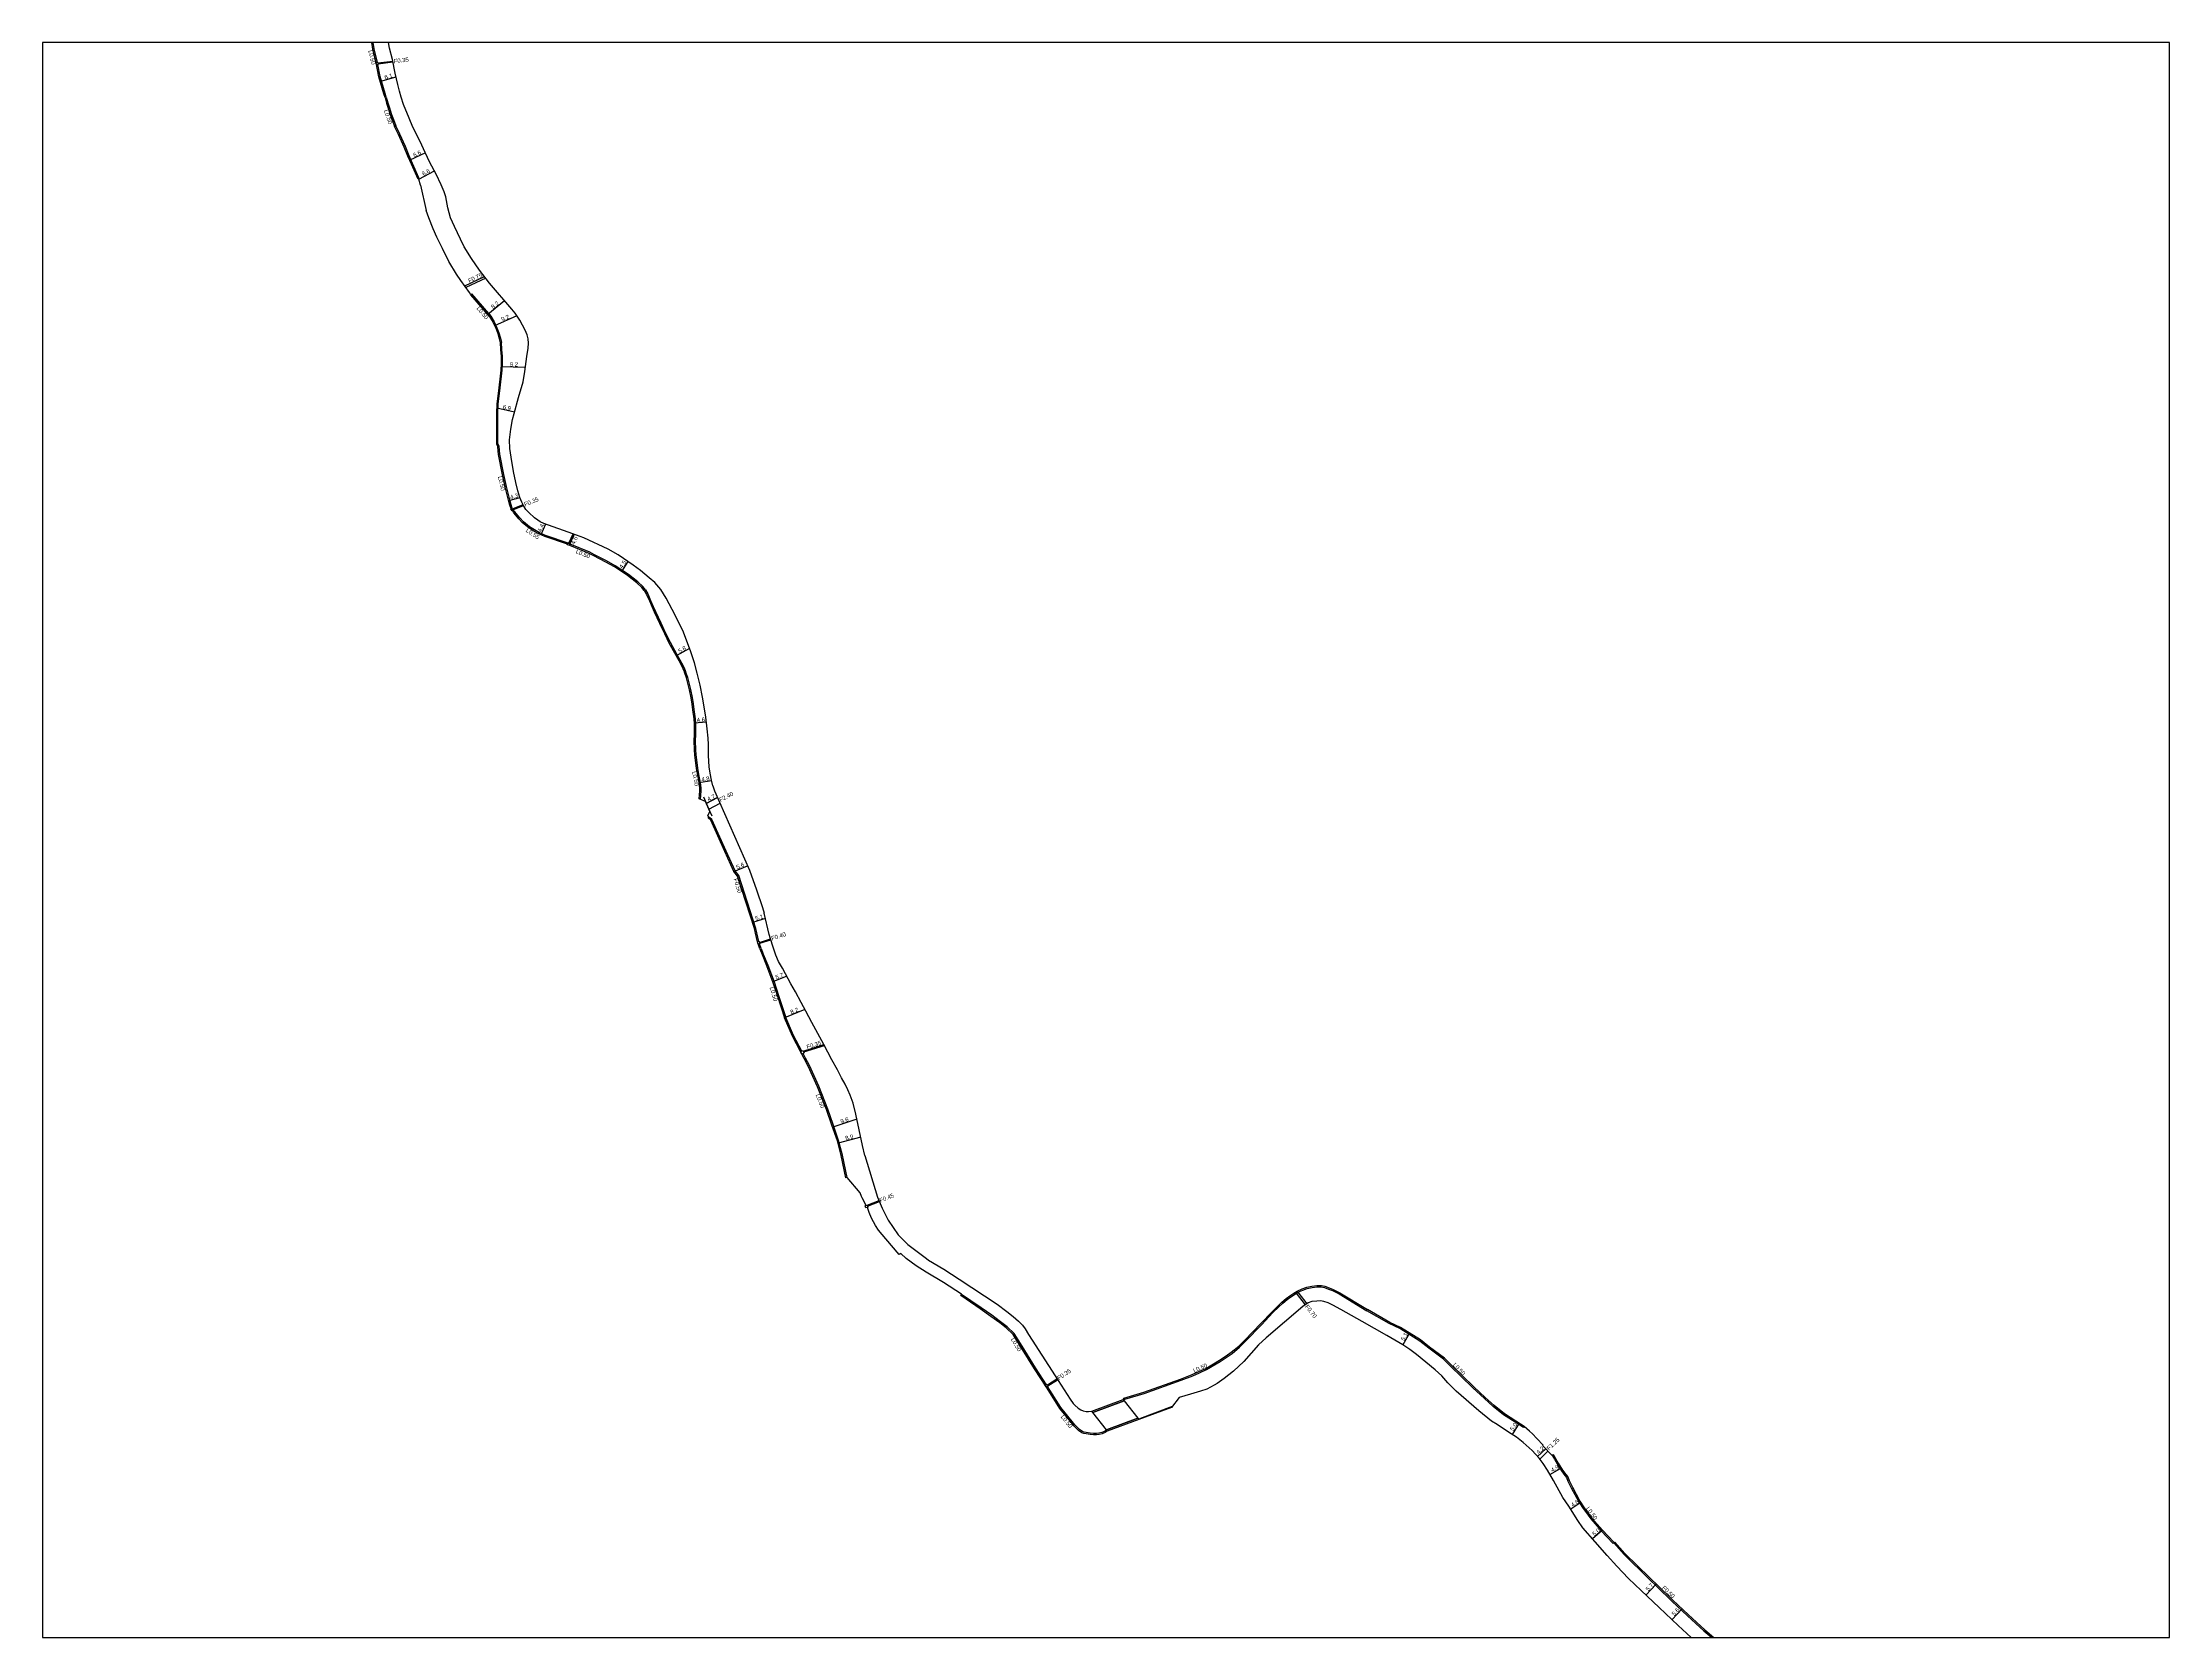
# Model space of a CAD drawing. Header units: metres. Extents: x -24000 to -20000, y -96000 to -93000.
# Drawn here: x -22400 to -21600, y -94200 to -93600 of the extents above; entities that cross this region are included whole.
import ezdxf

# ---------------------------------------------------------------- set-up
doc = ezdxf.new("R2010")
doc.units = ezdxf.units.M
doc.header["$LTSCALE"] = 2.5
for name, color, linetype in [('側溝・桝', 7, 'Continuous'), ('図郭', 7, 'Continuous'), ('幅員', 7, 'Continuous'), ('歩道・分離帯・安全施設', 7, 'Continuous'), ('道路', 7, 'Continuous')]:
    doc.layers.add(name, color=color, linetype=linetype)
doc.styles.get("Standard").update_dxf_attribs({"font": ''})
doc.styles.get('Standard').set_extended_font_data('@MS PGothic')

msp = doc.modelspace()

# ---------------------------------------------------------------- linework, layer by layer
at = {"layer": '側溝・桝'}
for points in [[(-22274, -93607.52), (-22275.22, -93602.36), (-22275.68, -93600)], [(-22270.71, -93620.59), (-22271.15, -93619.19), (-22271.77, -93617.02), (-22272.97, -93612.75), (-22273.86, -93608.24)], [(-22270.71, -93620.59), (-22270.1, -93622.73), (-22269.48, -93624.57), (-22268.72, -93627.05), (-22268.05, -93628.95), (-22267.13, -93631.36)], [(-22260.81, -93645.49), (-22262.16, -93642.58), (-22263.54, -93639.13), (-22265.66, -93634.45), (-22267.13, -93631.36)], [(-22258.47, -93651.38), (-22258.28, -93651.36), (-22258.45, -93650.86), (-22260.8, -93645.5)], [(-22232.16, -93701.99), (-22238.48, -93694.55), (-22238.87, -93694.87)], [(-22232.16, -93701.99), (-22231.34, -93702.99), (-22230.08, -93705.11), (-22229.1, -93707.3), (-22228.32, -93709.25), (-22227.77, -93711.18), (-22227.42, -93712.9)], [(-22223.33, -93775.18), (-22223.75, -93773.89), (-22224.24, -93772.09), (-22225.51, -93766.99), (-22226.54, -93762.5), (-22227.99, -93754.87), (-22228.21, -93751.95), (-22228.79, -93750.85), (-22228.79, -93746.05), (-22228.77, -93739.6), (-22228.62, -93735.98), (-22227.95, -93731.09), (-22227.09, -93723.25), (-22227.04, -93720.83), (-22227.04, -93718.09), (-22227.2, -93715.48), (-22227.42, -93712.9)], [(-22202.3, -93788.3), (-22210.85, -93785.4), (-22213.11, -93784.43), (-22214.97, -93783.37), (-22216.78, -93782.2), (-22219.1, -93780.31), (-22220.47, -93778.85), (-22222.31, -93776.6), (-22222.92, -93776)], [(-22184.59, -93796.83), (-22187.89, -93795), (-22192.36, -93792.71), (-22194.12, -93791.76), (-22201.54, -93788.77)], [(-22173.26, -93805.92), (-22174.18, -93804.63), (-22176.08, -93802.82), (-22179.64, -93800.08), (-22184.59, -93796.83)], [(-22173.26, -93805.92), (-22172.38, -93807.39), (-22171.3, -93809.9), (-22170.29, -93812.2), (-22169.48, -93814.01), (-22167.44, -93818.25), (-22165.66, -93822.15), (-22163.93, -93825.62), (-22161.39, -93830.19)], [(-22161.39, -93830.19), (-22159.66, -93833.32), (-22158.68, -93835.25), (-22158.11, -93836.64)], [(-22155.19, -93848.82), (-22155.55, -93846.45), (-22156.15, -93843.39), (-22157.32, -93838.9), (-22158.11, -93836.64)], [(-22152.58, -93878.45), (-22152.96, -93875.99), (-22153.53, -93873.03), (-22154.18, -93867.89), (-22154.24, -93866.06), (-22154.36, -93862.56), (-22154.27, -93860.44), (-22154.33, -93856.29), (-22154.46, -93854.42), (-22154.86, -93850.93), (-22155.19, -93848.82)], [(-22152.49, -93884.72), (-22152.23, -93881.55), (-22152.27, -93880.38), (-22152.58, -93878.45)], [(-22131.69, -93933.24), (-22138.1, -93913.4), (-22139.52, -93911.65), (-22142.9, -93904.14), (-22148.23, -93892.23), (-22148.95, -93891.61), (-22149.35, -93891.31)], [(-22130.63, -93938.18), (-22131.32, -93934.97), (-22131.69, -93933.24)], [(-22129.75, -93940.84), (-22130.36, -93939.02)], [(-22129.75, -93940.84), (-22128.89, -93942.92), (-22127.25, -93947.09), (-22124.78, -93953.39), (-22123.13, -93958.56), (-22120.42, -93966.73)], [(-22114.42, -93979.42), (-22117.48, -93973.57), (-22120.42, -93966.73)], [(-22108.05, -93992.59), (-22111.56, -93984.81), (-22113.06, -93982.03), (-22113.96, -93980.3)], [(-22097.4, -94026.94), (-22099.08, -94018.53), (-22100.56, -94013.02), (-22102.62, -94007.06), (-22104.61, -94001.27), (-22108.05, -93992.59)], [(-21832.14, -94131.48), (-21832, -94131.71), (-21831.33, -94132.87), (-21830.32, -94134.68), (-21828.73, -94137.28), (-21827.42, -94139.02), (-21826.75, -94139.86), (-21826.24, -94141.15), (-21825.01, -94143.65), (-21822.17, -94148.94)], [(-21822.17, -94148.94), (-21820.58, -94151.46), (-21818.67, -94154.04), (-21817.63, -94155.38), (-21813.61, -94159.96), (-21811.63, -94162.15), (-21809.22, -94164.63), (-21808.85, -94164.3)], [(-21808.98, -94164.42), (-21805.15, -94168.73), (-21795.9, -94177.83), (-21792.55, -94181.09), (-21787.12, -94186.31), (-21781.27, -94191.83), (-21775.12, -94197.5), (-21772.12, -94200)]]:
    msp.add_lwpolyline(points, dxfattribs=at)
at = {"layer": '側溝・桝', "ltscale": 0.5, "flags": 128}
for points in [[(-22274.35, -93608.33), (-22274.49, -93607.63), (-22273.9, -93607.49), (-22273.73, -93608.21)], [(-22223.18, -93776.1), (-22223.39, -93776.21), (-22223.81, -93775.45), (-22223.69, -93775.38), (-22223.33, -93775.18), (-22222.92, -93776)], [(-22201.73, -93789.24), (-22202.63, -93788.97), (-22202.51, -93788.76), (-22202.29, -93788.28), (-22201.46, -93788.56)], [(-22130.83, -93939.19), (-22131.1, -93938.37), (-22130.51, -93938.12), (-22130.2, -93938.96)], [(-22114.38, -93980.57), (-22114.86, -93979.65), (-22114, -93979.2), (-22113.52, -93980.03)], [(-22089.75, -94038.23), (-22090.28, -94038.42), (-22090.55, -94037.65), (-22090.17, -94037.46), (-22089.85, -94037.31), (-22089.53, -94038.12)], [(-22022.38, -94105.87), (-22022.82, -94105.19), (-22022.15, -94104.76), (-22021.73, -94105.43)]]:
    msp.add_lwpolyline(points, close=True, dxfattribs=at)
for points in [[(-22273.86, -93607.67), (-22268.3, -93606.97)], [(-22273.78, -93607.99), (-22268.24, -93607.3)], [(-22241.18, -93691.57), (-22233.8, -93688.02)], [(-22233.32, -93688.65), (-22240.74, -93692.19)], [(-22223.2, -93775.44), (-22219.27, -93773.79)], [(-22223.05, -93775.74), (-22219.09, -93774.11)], [(-22202.07, -93788.36), (-22200.44, -93784.84)], [(-22201.67, -93788.49), (-22200.06, -93784.98)], [(-22150.33, -93886.23), (-22146.12, -93884.05)], [(-22149.37, -93888.44), (-22145.17, -93886.2)], [(-22130.37, -93938.51), (-22126.2, -93937.17)], [(-22130.24, -93938.87), (-22126.09, -93937.53)], [(-22113.86, -93979.45), (-22106.12, -93976.99)], [(-22113.69, -93979.75), (-22105.93, -93977.35)], [(-22089.82, -94037.4), (-22085.38, -94035.61)], [(-22089.66, -94037.8), (-22085.21, -94036.02)], [(-21928.42, -94070.53), (-21925.06, -94074.9)], [(-21927.85, -94070.16), (-21924.47, -94074.53)], [(-22021.99, -94105.02), (-22018.44, -94102.68)], [(-22021.82, -94105.28), (-22018.21, -94103.04)], [(-21837.65, -94131.94), (-21834.59, -94129.04)], [(-21836.83, -94132.9), (-21833.78, -94129.89)]]:
    msp.add_lwpolyline(points, dxfattribs=at)
at = {"layer": '側溝・桝', "ltscale": 0.5}
for points in [[(-22022.4, -94104.92), (-22026.46, -94098.61), (-22031.59, -94090.42), (-22034.48, -94085.65), (-22037.16, -94083.18), (-22039.63, -94081.26), (-22042.98, -94078.8), (-22047.01, -94075.98), (-22054.34, -94070.92)], [(-21962.2, -94099.22), (-21957.01, -94096.16), (-21954.47, -94094.48), (-21952.55, -94093.12), (-21949.74, -94090.77), (-21947.48, -94088.57), (-21941.37, -94082.27), (-21937.19, -94077.81), (-21935.08, -94075.7), (-21933.49, -94074.2), (-21931.9, -94072.89), (-21930.53, -94071.84), (-21929.1, -94070.96), (-21927.85, -94070.16), (-21925.99, -94069.32), (-21924.35, -94068.74), (-21922.48, -94068.29), (-21920.68, -94068.07), (-21919.04, -94068.07), (-21917.86, -94068.31), (-21916.29, -94068.93), (-21914.75, -94069.51), (-21912.35, -94070.76), (-21901.93, -94077.1)], [(-21873.03, -94095.28), (-21878.58, -94091.15), (-21881.95, -94088.5), (-21889.46, -94083.78), (-21893.43, -94081.94), (-21901.93, -94077.1)], [(-21842.66, -94120.64), (-21842.96, -94121.04), (-21846.09, -94119), (-21850.45, -94116.27), (-21854.38, -94113.13), (-21857.68, -94110.13), (-21861.99, -94106.1), (-21866.42, -94101.86), (-21870.31, -94098.07), (-21873.03, -94095.28)], [(-21993.31, -94109.96), (-21993.03, -94110.4), (-21992.93, -94110.37), (-21985.6, -94108.21), (-21971.79, -94103.25), (-21967.4, -94101.56), (-21964.83, -94100.43), (-21962.2, -94099.22)], [(-21999.76, -94122.05), (-22000.6, -94122.5), (-22001.6, -94122.92), (-22002.71, -94123.17), (-22003.6, -94123.32), (-22004.67, -94123.29), (-22005.93, -94123.17), (-22007.42, -94122.91), (-22008.16, -94122.76), (-22008.88, -94122.55), (-22010.01, -94121.77), (-22011.03, -94120.82), (-22011.76, -94120.01), (-22012.26, -94119.33), (-22017.01, -94113.51), (-22021.96, -94105.61), (-22021.97, -94105.59)]]:
    msp.add_lwpolyline(points, dxfattribs=at)
at = {"layer": '図郭'}
msp.add_lwpolyline([(-22400, -94200), (-21600, -94200), (-21600, -93600), (-22400, -93600)], close=True, dxfattribs=at)
at = {"layer": '幅員', "flags": 128}
for points in [[(-22267.06, -93613.03), (-22272.94, -93614.69)], [(-22255.97, -93641.52), (-22261.91, -93644.3)], [(-22258.47, -93651.38), (-22252.61, -93648.3)], [(-22226.2, -93697.13), (-22232.54, -93702.32)], [(-22221.56, -93702.79), (-22229.98, -93706.56)], [(-22218.39, -93722.22), (-22227.56, -93722.02)], [(-22222.51, -93739.11), (-22229.18, -93737.52)], [(-22220.49, -93771.25), (-22224.68, -93772.38)], [(-22210.8, -93781.22), (-22212.53, -93785.22)], [(-22200.06, -93784.98), (-22201.98, -93789.16)], [(-22179.81, -93795.25), (-22182.26, -93798.96)], [(-22156.61, -93827.96), (-22161.65, -93830.75)], [(-22150.31, -93855.68), (-22154.85, -93856.01)], [(-22148.36, -93877.72), (-22153.08, -93878.48)], [(-22146.12, -93884.05), (-22150.33, -93886.23)], [(-22139.95, -93911.91), (-22134.86, -93909.68)], [(-22128.11, -93929.47), (-22132.93, -93931.02)], [(-22120.05, -93951.25), (-22125.35, -93953.32)], [(-22113.26, -93963.8), (-22120.89, -93966.88)], [(-22093.76, -94004.96), (-22102.8, -94008.07)], [(-22092.25, -94011.78), (-22100.8, -94014.08)], [(-21885.8, -94085.49), (-21888.32, -94089.92)], [(-21844.6, -94119.38), (-21847.27, -94123.59)], [(-21834.59, -94129.04), (-21837.65, -94131.94)], [(-21828.76, -94136.27), (-21832.99, -94138.67)], [(-21821.36, -94149.28), (-21825.21, -94151.77)], [(-21813.21, -94159.65), (-21816.99, -94162.93)], [(-21793.05, -94179.9), (-21796.93, -94184.04)], [(-21783.27, -94189.26), (-21787.08, -94193.3)]]:
    msp.add_lwpolyline(points, dxfattribs=at)
at = {"layer": '歩道・分離帯・安全施設', "ltscale": 0.5, "flags": 128}
for points in [[(-22151.4, -93883.78), (-22150.64, -93885.53), (-22149.03, -93889.23), (-22148.24, -93890.92)], [(-21987.28, -94117.59), (-21974.96, -94112.99)]]:
    msp.add_lwpolyline(points, dxfattribs=at)
at = {"layer": '道路'}
for points in [[(-22271.18, -93620.74), (-22271.63, -93619.34), (-22272.25, -93617.16), (-22273.46, -93612.87), (-22274.49, -93607.63), (-22275.71, -93602.46), (-22276.19, -93600)], [(-22147.87, -93879.67), (-22148.43, -93877.43), (-22148.92, -93874.91), (-22149.21, -93872.5), (-22149.54, -93868.26), (-22149.48, -93866.26), (-22149.54, -93864.05), (-22149.66, -93861.63), (-22149.99, -93858.19), (-22150.56, -93853.74), (-22151.25, -93849.14), (-22151.8, -93846.24), (-22152.65, -93841.77), (-22153.74, -93837.25), (-22154.81, -93833.32), (-22156.15, -93829.17), (-22158.93, -93821.78), (-22162.04, -93815.39), (-22165.49, -93809.04), (-22167.46, -93805.79), (-22169.76, -93803.15), (-22171.8, -93801.36), (-22175.08, -93798.56), (-22177.87, -93796.55), (-22183.48, -93792.78), (-22187.28, -93790.57), (-22196.37, -93786.37), (-22200.53, -93784.81), (-22211.45, -93780.99), (-22212.81, -93780.3), (-22213.68, -93779.73), (-22215.02, -93778.78), (-22217.11, -93776.85), (-22218.16, -93775.61), (-22219.07, -93774.16), (-22219.75, -93772.91), (-22220.52, -93771.18), (-22221.26, -93768.63), (-22222.03, -93765.51), (-22222.9, -93761.32), (-22223.77, -93755.99), (-22224.2, -93752.76), (-22224.33, -93749.4), (-22223.88, -93745.43), (-22223.2, -93741.85), (-22222.64, -93739.58), (-22220.92, -93733.49), (-22219.23, -93727.7), (-22218.61, -93723.73), (-22217.78, -93718.1), (-22217.31, -93714.94), (-22217.2, -93713.11), (-22217.38, -93711.43), (-22217.69, -93709.99), (-22218.44, -93708.15), (-22220.48, -93704.46), (-22222.17, -93701.86), (-22223.51, -93700.27), (-22231.89, -93690.51), (-22235.68, -93685.58), (-22238.66, -93681.28), (-22241.37, -93676.83), (-22242.78, -93673.95), (-22245.05, -93669.19), (-22246.54, -93665.98), (-22247.59, -93662.2), (-22248.36, -93658.05), (-22248.97, -93656.16), (-22250.09, -93653.51), (-22251.98, -93649.51), (-22254.29, -93645.12), (-22256.02, -93641.4), (-22257.98, -93637.26), (-22260.73, -93631.88), (-22262.15, -93628.41), (-22264.24, -93623.29), (-22265.14, -93620.54), (-22265.75, -93618.3), (-22266.41, -93615.83), (-22267.4, -93611.57), (-22268.42, -93606.35), (-22269.49, -93602.1), (-22269.93, -93600)], [(-22271.18, -93620.74), (-22270.58, -93622.87), (-22269.96, -93624.73), (-22269.19, -93627.2), (-22268.52, -93629.12), (-22267.58, -93631.58)], [(-22261.26, -93645.7), (-22262.62, -93642.78), (-22264, -93639.33), (-22266.11, -93634.66), (-22267.58, -93631.58)], [(-22257.86, -93653.65), (-22258.47, -93651.38), (-22258.73, -93651.46), (-22261.26, -93645.7)], [(-22257.86, -93653.65), (-22255.67, -93663.2)], [(-22244.25, -93687.1), (-22247.15, -93682.36), (-22249.62, -93677.49), (-22251.64, -93673.16), (-22253.07, -93670.06), (-22254.65, -93665.89), (-22255.67, -93663.2)], [(-22238.87, -93694.87), (-22239.38, -93694.09), (-22242.63, -93689.55), (-22244.25, -93687.1)], [(-22232.54, -93702.32), (-22238.87, -93694.87)], [(-22232.54, -93702.32), (-22231.75, -93703.28), (-22230.53, -93705.34), (-22229.56, -93707.5), (-22228.79, -93709.41), (-22228.26, -93711.3), (-22227.92, -93712.94)], [(-22227.92, -93712.94), (-22227.69, -93715.51), (-22227.54, -93718.11), (-22227.54, -93720.83), (-22227.59, -93723.22), (-22228.44, -93731.03), (-22229.12, -93735.94), (-22229.27, -93739.59), (-22229.29, -93746.05), (-22229.29, -93750.97), (-22228.7, -93752.09)], [(-22202.51, -93788.76), (-22211.03, -93785.87), (-22213.33, -93784.88), (-22215.23, -93783.8), (-22217.08, -93782.61), (-22219.44, -93780.67), (-22220.84, -93779.19), (-22222.72, -93776.88), (-22223.18, -93776.1), (-22223.39, -93776.21), (-22223.81, -93775.45), (-22223.69, -93775.38), (-22224.22, -93774.04), (-22224.72, -93772.22), (-22226, -93767.11), (-22227.03, -93762.6), (-22228.48, -93754.94), (-22228.7, -93752.09)], [(-22202.51, -93788.76), (-22202.63, -93788.97)], [(-22184.86, -93797.24), (-22188.13, -93795.44), (-22192.59, -93793.15), (-22194.34, -93792.21), (-22201.73, -93789.24), (-22202.63, -93788.97)], [(-22173.69, -93806.17), (-22174.56, -93804.96), (-22176.41, -93803.2), (-22179.93, -93800.49), (-22184.86, -93797.24)], [(-22173.69, -93806.17), (-22172.83, -93807.61), (-22171.76, -93810.09), (-22170.75, -93812.4), (-22169.93, -93814.22), (-22167.89, -93818.47), (-22166.12, -93822.36), (-22164.37, -93825.85), (-22161.83, -93830.43)], [(-22161.83, -93830.43), (-22160.1, -93833.56), (-22159.13, -93835.46), (-22158.58, -93836.8)], [(-22155.69, -93848.89), (-22156.04, -93846.54), (-22156.63, -93843.5), (-22157.79, -93839.04), (-22158.58, -93836.8)], [(-22153.07, -93878.53), (-22153.45, -93876.07), (-22154.02, -93873.11), (-22154.68, -93867.93), (-22154.74, -93866.08), (-22154.86, -93862.55), (-22154.77, -93860.43), (-22154.83, -93856.31), (-22154.96, -93854.47), (-22155.35, -93850.99), (-22155.69, -93848.89)], [(-22132.18, -93933.35), (-22138.55, -93913.64), (-22139.95, -93911.91), (-22143.36, -93904.34), (-22148.65, -93892.54), (-22149.65, -93891.67), (-22149.35, -93891.31), (-22149.8, -93890.92), (-22149.03, -93889.23), (-22150.64, -93885.53), (-22152.98, -93884.51), (-22152.73, -93881.54), (-22152.77, -93880.43), (-22153.07, -93878.53)], [(-22147.87, -93879.67), (-22147.24, -93881.49), (-22134.15, -93911.31), (-22131.41, -93918.7), (-22129.2, -93925.37), (-22128.57, -93927.5)], [(-22090.71, -94018.71), (-22091.55, -94014.95), (-22094.15, -94003.17), (-22095.15, -93998.94), (-22096.18, -93995.99), (-22097.1, -93993.97), (-22098.13, -93991.81), (-22099.5, -93989.41), (-22101.04, -93986.45), (-22103.08, -93982.73), (-22106.12, -93976.99), (-22108.42, -93972.76), (-22110.65, -93968.62), (-22112.95, -93964.38), (-22114.68, -93961.12), (-22116.84, -93957.14), (-22118.52, -93954.07), (-22120.53, -93950.36), (-22121.71, -93948.19), (-22123.18, -93945.74), (-22124.16, -93943.3), (-22125.25, -93940.33), (-22126.2, -93937.17), (-22126.72, -93935.55), (-22128.57, -93927.5)], [(-22130.22, -93941), (-22131.1, -93938.37), (-22131.81, -93935.08), (-22132.18, -93933.35)], [(-22130.22, -93941), (-22129.36, -93943.1), (-22127.72, -93947.27), (-22125.26, -93953.55), (-22123.61, -93958.72), (-22120.89, -93966.88)], [(-22108.51, -93992.8), (-22112.01, -93985.04), (-22113.5, -93982.26), (-22117.93, -93973.78), (-22120.89, -93966.88)], [(-22097.88, -94027.06), (-22099.57, -94018.64), (-22101.04, -94013.17), (-22103.09, -94007.22), (-22105.08, -94001.44), (-22108.51, -93992.8)], [(-21872.67, -94094.93), (-21878.27, -94090.75), (-21881.66, -94088.09), (-21889.23, -94083.34), (-21893.2, -94081.5), (-21901.67, -94076.68)], [(-21807.92, -94173.22), (-21811.47, -94169.18), (-21816.01, -94164.07), (-21820.61, -94158.76), (-21822.51, -94155.96), (-21825.96, -94150.61), (-21828.12, -94147.34), (-21831.7, -94140.95), (-21833.88, -94137.11), (-21835.57, -94134.52), (-21837.13, -94132.51), (-21839.74, -94129.62), (-21843.12, -94126.67), (-21845.63, -94124.63), (-21848.6, -94122.75), (-21852.93, -94119.93), (-21855.03, -94118.64), (-21859.76, -94114.78), (-21868.27, -94107.4), (-21871.42, -94104.15), (-21873.68, -94101.53), (-21876.21, -94099.34), (-21883.15, -94093.5), (-21885.66, -94091.72), (-21888.37, -94089.9), (-21894.41, -94086.45), (-21903.71, -94081.13)], [(-21840.7, -94122.33), (-21842.66, -94120.64), (-21845.82, -94118.58), (-21850.16, -94115.86), (-21854.06, -94112.75), (-21857.34, -94109.76), (-21861.64, -94105.74), (-21866.07, -94101.5), (-21869.95, -94097.71), (-21872.67, -94094.93)], [(-21835.68, -94127.88), (-21835.62, -94127.72), (-21837.94, -94125.11), (-21839.53, -94123.42), (-21840.7, -94122.33)], [(-21831.78, -94131.11), (-21832.21, -94131.56), (-21835.68, -94127.88)], [(-21831.78, -94131.11), (-21831.57, -94131.46), (-21830.89, -94132.62), (-21829.89, -94134.42), (-21828.31, -94137), (-21827.02, -94138.72), (-21826.31, -94139.6), (-21825.78, -94140.95), (-21824.56, -94143.42), (-21821.74, -94148.67)], [(-21821.74, -94148.67), (-21820.17, -94151.17), (-21818.27, -94153.74), (-21817.25, -94155.06), (-21813.24, -94159.63), (-21811.27, -94161.8), (-21808.85, -94164.3), (-21808.58, -94164.12), (-21804.79, -94168.38), (-21795.55, -94177.48), (-21792.2, -94180.73), (-21786.78, -94185.95), (-21780.93, -94191.46), (-21774.79, -94197.12), (-21771.34, -94200)], [(-21807.92, -94173.22), (-21803.42, -94177.81), (-21798.76, -94182.33), (-21791.88, -94188.78), (-21784.74, -94195.51), (-21779.85, -94200)]]:
    msp.add_lwpolyline(points, dxfattribs=at)
at = {"layer": '道路', "ltscale": 0.5, "flags": 128}
for points in [[(-22090.71, -94018.71), (-22085.91, -94034.4), (-22084.16, -94038.45), (-22081.89, -94043.07), (-22078.23, -94048.53), (-22074.5, -94052.15), (-22067.54, -94057.49), (-22066.74, -94058.02), (-22060.95, -94061.5), (-22055.22, -94065.19), (-22040.94, -94074.66), (-22037.36, -94077.32), (-22034.88, -94079.27), (-22032.93, -94081.05), (-22031.37, -94082.51), (-22030.46, -94083.92), (-22029.15, -94086.08), (-22027.77, -94088.17), (-22017.99, -94103.38), (-22013.51, -94110.3), (-22012.39, -94111.98), (-22011.7, -94112.67), (-22010.46, -94113.8), (-22009.49, -94114.36), (-22008.56, -94114.78), (-22007.49, -94114.97), (-22006.52, -94115), (-22005.34, -94114.84), (-22004.9, -94115.36), (-21993.19, -94110.92), (-21993.52, -94110.54), (-21993.31, -94109.96), (-21985.75, -94107.73), (-21971.96, -94102.78), (-21967.59, -94101.09), (-21965.04, -94099.98), (-21962.46, -94098.79)], [(-21962.46, -94098.79), (-21957.28, -94095.73), (-21954.75, -94094.07), (-21952.86, -94092.72), (-21950.07, -94090.4), (-21947.83, -94088.22), (-21941.74, -94081.92), (-21937.55, -94077.46), (-21935.43, -94075.35), (-21933.82, -94073.83), (-21932.21, -94072.49), (-21930.81, -94071.43), (-21929.36, -94070.53), (-21928.09, -94069.72), (-21926.18, -94068.86), (-21924.49, -94068.26), (-21922.57, -94067.8), (-21920.71, -94067.57), (-21918.99, -94067.57), (-21917.71, -94067.83), (-21916.11, -94068.47), (-21914.54, -94069.05), (-21912.1, -94070.33), (-21901.67, -94076.68)], [(-21903.71, -94081.13), (-21911.73, -94076.65), (-21914.71, -94074.98), (-21916.47, -94074.1), (-21918.05, -94073.55), (-21919.31, -94073.37), (-21920.74, -94073.46), (-21922.52, -94073.64), (-21923.9, -94074.16), (-21925.96, -94075.47), (-21939.77, -94087.24), (-21942.62, -94089.9), (-21948.21, -94096.23), (-21952.09, -94099.85), (-21955.5, -94102.58), (-21958.19, -94104.4)], [(-22004.9, -94115.36), (-22005.34, -94114.84), (-21993.52, -94110.54), (-21993.19, -94110.92), (-22004.9, -94115.36)], [(-21999.52, -94122.39), (-21999.83, -94121.94), (-21988, -94117.55), (-21987.64, -94118), (-21999.52, -94122.39)]]:
    msp.add_lwpolyline(points, dxfattribs=at)
at = {"layer": '道路', "ltscale": 0.5}
for points in [[(-22054.63, -94071.33), (-22054.36, -94070.87), (-22061.09, -94066.47), (-22067.64, -94062.52), (-22071.35, -94060.21), (-22075.19, -94057.38), (-22077.19, -94055.51), (-22077.76, -94055.9), (-22082.84, -94050.02), (-22085.55, -94046.73), (-22086.69, -94045.02), (-22088.14, -94042.31), (-22089.06, -94040.16), (-22089.75, -94038.23), (-22090.28, -94038.42), (-22090.55, -94037.65), (-22090.17, -94037.46), (-22091.69, -94034.62), (-22091.97, -94034.06), (-22092.42, -94032.78), (-22097.32, -94026.92), (-22097.88, -94027.06)], [(-21958.19, -94104.4), (-21959.32, -94105.11), (-21962.12, -94106.57), (-21964.46, -94107.4), (-21968.21, -94108.53), (-21972.43, -94109.74), (-21975.41, -94113.5), (-21987.64, -94118), (-21988, -94117.55), (-21999.83, -94121.94), (-21999.52, -94122.39), (-22000.36, -94122.95), (-22001.45, -94123.4), (-22002.61, -94123.66), (-22003.56, -94123.82), (-22004.7, -94123.79), (-22006, -94123.67), (-22007.51, -94123.4), (-22008.28, -94123.24), (-22009.1, -94123.01), (-22010.32, -94122.16), (-22011.38, -94121.18), (-22012.15, -94120.33), (-22012.65, -94119.64), (-22017.42, -94113.81), (-22022.38, -94105.87), (-22026.88, -94098.88), (-22032.01, -94090.68), (-22034.88, -94085.97), (-22037.49, -94083.56), (-22039.93, -94081.66), (-22043.27, -94079.21), (-22047.3, -94076.39), (-22054.63, -94071.33)]]:
    msp.add_lwpolyline(points, dxfattribs=at)
at = {"layer": '道路', "ltscale": 0.5, "flags": 128}
msp.add_lwpolyline([(-22004.9, -94115.36), (-21993.19, -94110.92), (-21988, -94117.55), (-21999.83, -94121.94)], close=True, dxfattribs=at)

# ---------------------------------------------------------------- texts
at = {"layer": '側溝・桝'}
for s, rotation, p in [('L0.50', 283.3001, (-22277.47, -93603.07)), ('F0.35', 7.1429, (-22267.79, -93607.84)), ('L0.50', 288.65995, (-22271.62, -93625.58)), ('F0.75', 25.71221, (-22239.46, -93690.47)), ('L0.50', 310.33846, (-22236.86, -93700.09)), ('L0.50', 282.90267, (-22228.76, -93763.34)), ('F0.35', 22.68691, (-22218.48, -93774.56)), ('L0.55', 327.14837, (-22218.39, -93783.96)), ('L0.50', 338.09908, (-22199.59, -93792.09)), ('L0.50', 280.86871, (-22155.68, -93874.31)), ('F2.40', 27.39717, (-22145, -93885.72)), ('F0.50', 287.91416, (-22140.14, -93914.72)), ('F0.40', 17.89651, (-22125.62, -93937.83)), ('L0.50', 287.73044, (-22126.56, -93955.54)), ('F0.35', 17.58079, (-22112.32, -93978.7)), ('L0.50', 291.63714, (-22109.26, -93995.92)), ('F0.45', 22.0097, (-22084.83, -94036.42)), ('F0.70', 307.77452, (-21925.25, -94075.58)), ('L0.50', 301.31242, (-22035.89, -94087.87)), ('F0.35', 33.2599, (-22017.71, -94103.24)), ('L0.50', 23.67753, (-21966.79, -94100.47)), ('L0.50', 314.3821, (-21869.68, -94097.63)), ('L0.50', 309.24886, (-22017.13, -94117.08)), ('F1.25', 43.43093, (-21833.35, -94129.71)), ('L0.50', 306.54366, (-21819.59, -94151.53)), ('F0.50', 316.10529, (-21791.04, -94181.5))]:
    msp.add_text(s, height=1.6, rotation=rotation, dxfattribs=at).set_placement(p)
at = {"layer": '幅員'}
for s, rotation, p in [('6.1', 15.75805, (-22271.15, -93613.93)), ('6.6', 25.06871, (-22260.2, -93643.22)), ('6.6', 27.77279, (-22256.78, -93650.21)), ('8.2', 39.30581, (-22230.52, -93700.35)), ('9.2', 24.13462, (-22227.04, -93704.97)), ('9.2', 358.7534, (-22224.25, -93721.84)), ('6.9', 346.54357, (-22227.03, -93737.78)), ('4.3', 15.22496, (-22223.9, -93771.92)), ('4.4', 66.64188, (-22212.42, -93784.34)), ('4.6', 65.36242, (-22199.9, -93789.05)), ('4.5', 56.6566, (-22181.96, -93798.05)), ('5.8', 28.88738, (-22160.38, -93829.76)), ('4.6', 4.14393, (-22153.89, -93855.69)), ('4.8', 9.0943, (-22152.05, -93878.06)), ('4.7', 27.39717, (-22149.48, -93885.51)), ('5.6', 23.70465, (-22138.67, -93911.08)), ('5.1', 17.91416, (-22131.67, -93930.35)), ('5.7', 21.40082, (-22123.97, -93952.51)), ('8.2', 21.95617, (-22118.36, -93965.59)), ('9.6', 19.0164, (-22099.56, -94006.69)), ('8.9', 15.05403, (-22097.83, -94013.02)), ('5.1', 60.31003, (-21887.83, -94088.56)), ('5.0', 57.64224, (-21846.84, -94122.45)), ('4.2', 43.43093, (-21837.23, -94131.2)), ('4.9', 29.55224, (-21832.12, -94137.89)), ('4.6', 32.82221, (-21824.51, -94151.02)), ('5.0', 40.93718, (-21816.25, -94161.96)), ('5.7', 46.87272, (-21796.04, -94182.73)), ('5.6', 46.67826, (-21786.23, -94192.04))]:
    msp.add_text(s, height=1.6, rotation=rotation, dxfattribs=at).set_placement(p)

doc.saveas('drawing.dxf')
